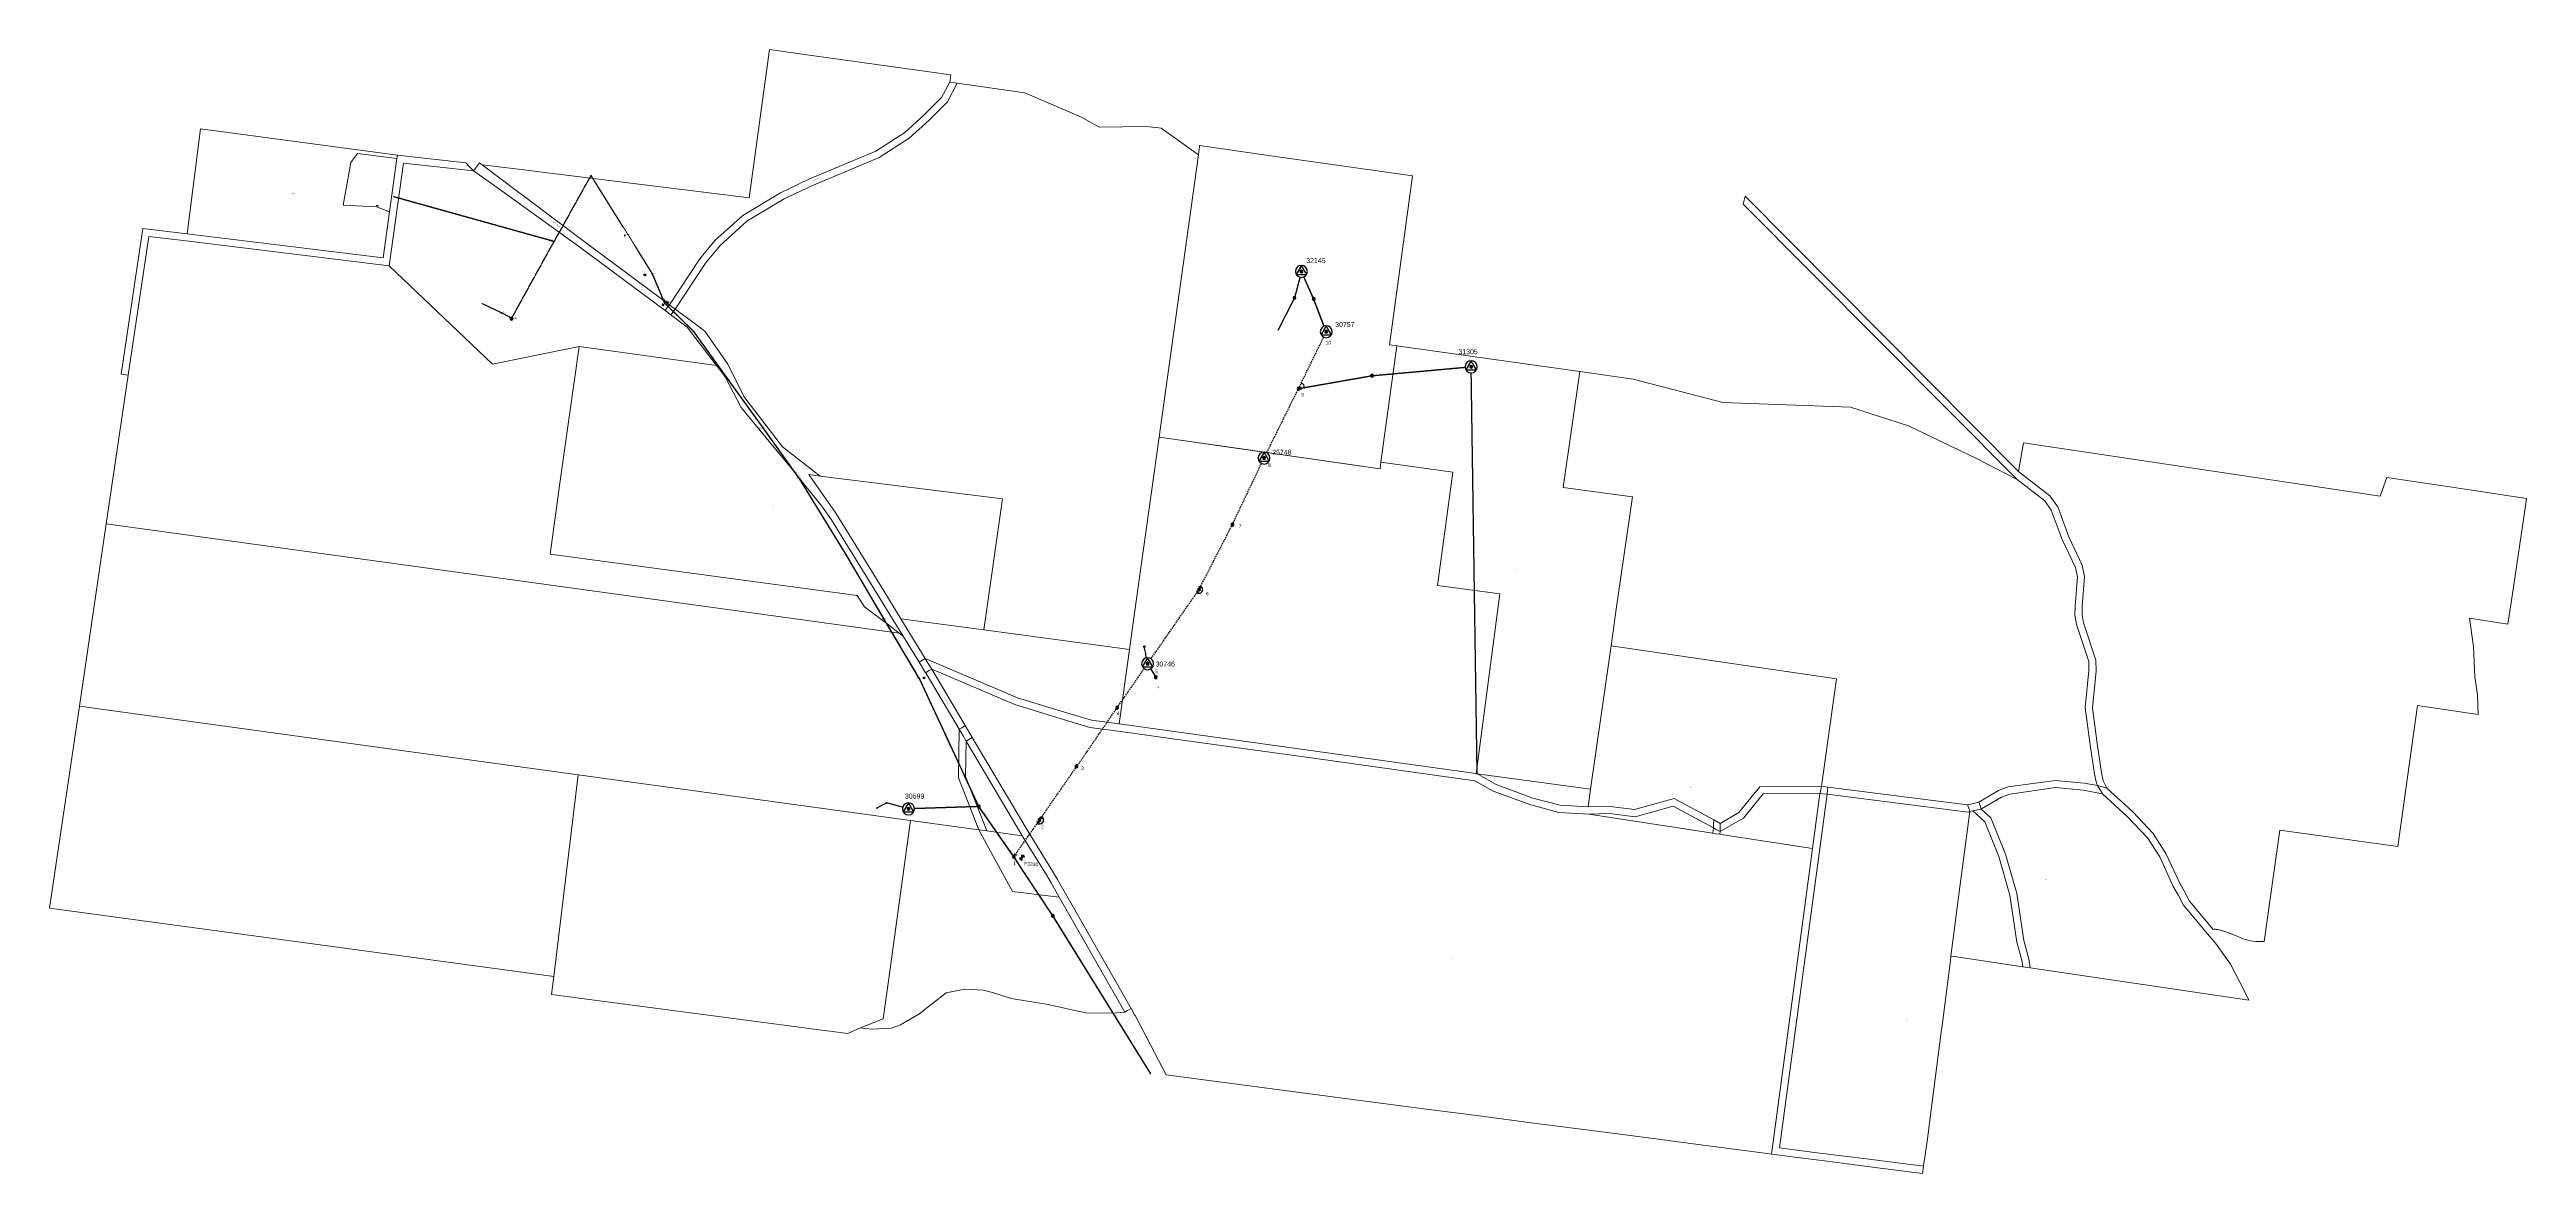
# Model space of a CAD drawing. Header units: metres. Extents: x 251098 to 258049, y 6188954 to 6192106.
import ezdxf
from ezdxf.enums import TextEntityAlignment as Align

# ---------------------------------------------------------------- set-up
doc = ezdxf.new("R2010")
doc.units = ezdxf.units.M
doc.linetypes.add('Cable Exist OH', pattern=[1, 1, 0])
doc.linetypes.add('Cable New OH', pattern=[6, 4, -2])
doc.layers.get('0').update_dxf_attribs({"color": 6})
for name, color, linetype in [('_User_HV_Exist', 7, 'Continuous'), ('Equip_LV_EXT', 7, 'Continuous'), ('Equip_SP_HV_EXT', 7, 'Continuous'), ('Mains_HV_EXT', 7, 'Continuous'), ('Mains_HV_NEW', 2, 'Continuous'), ('Mains_HV_New_A10', 2, 'Continuous'), ('Mains_HV_New_B10', 2, 'Continuous'), ('Mains_HV_NEW_Hardwired', 2, 'Continuous'), ('Mains_LV_EXT', 7, 'Continuous'), ('OH_Details_SP_MISC', 7, 'Continuous'), ('Services_SP_EXT', 7, 'Continuous'), ('Sub_SP_TR_HV_LV_EXT', 7, 'Continuous'), ('Sub_SP_TR_HV_LV_MOD', 3, 'Continuous'), ('SupportsOH_SP_TR_HV_LV_SL_EXT', 7, 'Continuous'), ('SupportsOH_SP_TR_HV_LV_SL_MOD', 3, 'Continuous'), ('SupportsOH_SP_TR_HV_LV_SL_NEW', 2, 'Continuous')]:
    doc.layers.add(name, color=color, linetype=linetype)
doc.layers.add('Cadastre Land Parcels_SP_EXT', color=9, linetype='Continuous', lineweight=5)
doc.layers.add('Cadastre Roads_SP_EXT', color=9, linetype='Continuous', lineweight=5)
doc.styles.add('iecISOCP', font='isocp.shx')
doc.styles.add('POLE_LABEL', font='arial.ttf')
doc.styles.get("Standard").update_dxf_attribs({"font": 'arial.ttf'})
doc.styles.add('SWITCH_LABEL', font='arial.ttf', dxfattribs={"height": 2.5})

# ---------------------------------------------------------------- blocks, each defined once
blk = doc.blocks.new('SUB_POLE_EXT')
blk.add_wipeout([(0, 4.2), (0.4, 4.2), (0.8, 4.1), (1.2, 4), (1.6, 3.9), (2, 3.7), (2.3, 3.5), (2.7, 3.3), (3, 3), (3.3, 2.7), (3.5, 2.3), (3.8, 1.9), (3.9, 1.6), (4, 1.2), (4.2, 0.6), (4.2, 0), (4.2, -0.6), (4.1, -1.1), (3.9, -1.6), (3.6, -2.2), (3.2, -2.7), (3, -3), (2.7, -3.3), (2.4, -3.5), (2, -3.7), (1.6, -3.9), (1.3, -4), (0.8, -4.1), (0.4, -4.2), (0, -4.2), (-0.4, -4.2), (-0.8, -4.1), (-1.2, -4), (-1.6, -3.9), (-2, -3.7), (-2.4, -3.5), (-2.7, -3.3), (-3, -3), (-3.2, -2.7), (-3.5, -2.3), (-3.7, -2), (-3.9, -1.6), (-4, -1.2), (-4.2, -0.8), (-4.2, -0.1), (-4.2, 0.4), (-4.1, 0.8), (-4, 1.3), (-3.9, 1.6), (-3.7, 2), (-3.5, 2.4), (-3.3, 2.7), (-3, 3), (-2.7, 3.3), (-2.3, 3.5), (-2, 3.7), (-1.6, 3.9), (-1.2, 4), (-0.8, 4.2), (-0.4, 4.2)])
blk.add_line((2.2, 0.5), (2.2, 0.5, 0))
blk.add_lwpolyline([(-4.2, 0, 1), (4.2, 0, 1)], format="xyb", close=True)
blk.add_lwpolyline([(2.1, 0.5), (0, 4.2), (-3.7, -2.1), (3.7, -2.1)], close=True)
for tag, height, flags, p in [('STREET_CODE', 0.2, 9, (1.5, 0)), ('ASSET_NUM', 3.5, 8, (2, 2)), ('CONSTRUCTED_VOLTAGE', 0.2, 9, (1.5, -0.2)), ('NO_PHASES', 0.2, 9, (1.5, -0.4)), ('OPERATING_VOLTAGE', 0.2, 9, (1.5, -0.6)), ('OPERATED_BY', 0.2, 9, (1.5, -0.8)), ('MAINTAINED_BY', 0.2, 9, (1.5, -1)), ('ORIENTATION', 0.2, 9, (1.5, -1.2)), ('OWNED_BY', 0.2, 9, (1.5, -1.4)), ('SECONDARY_VOLTAGE', 0.2, 9, (1.5, -1.6)), ('STATE', 0.2, 9, (1.5, -1.8)), ('SUBSTATION_TYPE', 0.2, 9, (1.5, -2)), ('USAGE', 0.2, 9, (1.5, -2.2)), ('LEGEND', 0.2, 9, (1.5, -2.4)), ('LOCATION', 0.2, 9, (1.5, -2.6)), ('STREETNAME', 0.2, 9, (1.5, -2.8)), ('SUBURB', 0.2, 9, (1.5, -3)), ('NOTES', 0.2, 9, (1.5, -3.2)), ('Z', 0.2, 1, (1.5, -3.4))]:
    blk.add_attdef(tag, text='', height=height, dxfattribs=dict(flags=flags)).set_placement(p, align=Align.MIDDLE_LEFT)
blk = doc.blocks.new('LV_OH_LINKS_DISTFUSE_EXT')
for p, q in [((0, 0), (0.96, 0)), ((3.84, 0), (4.8, 0))]:
    blk.add_line(p, q)
blk.add_lwpolyline([(3.84, -1.2), (3.84, 1.2), (0.96, -1.2), (0.96, 1.2)], close=True)
at = {"flags": 9}
for tag, p in [('ACTUAL_STATUS', (0, 0)), ('CONSTRUCTED_VOLTAGE', (0, -0.2)), ('OPERATING_VOLTAGE', (0, -0.6)), ('ORIENTATION', (0, -0.8)), ('OWNED_BY', (0, -1)), ('STATE', (0, -1.2)), ('SWITCH_TYPE', (0, -1.4)), ('NO_PHASES', (0, -0.4)), ('USAGE', (0, -1.6)), ('NOTES', (0, -1.8))]:
    blk.add_attdef(tag, text='', height=0.2, dxfattribs=at).set_placement(p, align=Align.MIDDLE_LEFT)
at = {"flags": 1}
blk.add_attdef('Z', (0, 0), '', height=0.2, dxfattribs=at)
blk = doc.blocks.new('CCP_EXT')
blk.add_wipeout([(0, 0.6), (0.6, 0), (0, -0.6), (-0.6, 0)])
blk.add_lwpolyline([(-0.6, 0), (0, 0.6), (0.6, 0), (0, -0.6), (-0.6, 0)])
at = {"flags": 1}
blk.add_attdef('Z', (0, 0), '', height=0.2, dxfattribs=at)
at = {"flags": 9}
for tag, p in [('CCP_TYPE', (0, 0)), ('CONSTRUCTED_VOLTAGE', (0, -0.2)), ('NO_PHASES', (0, -0.4)), ('OPERATING_VOLTAGE', (0, -0.6)), ('ORIENTATION', (0, -0.8)), ('OWNED_BY', (0, -1)), ('USAGE', (0, -1.2)), ('LEGEND', (0, -1.4)), ('LIFE_SUPPORT', (0, -1.6)), ('STATE', (0, -1.8)), ('NOTES', (0, -2))]:
    blk.add_attdef(tag, text='', height=0.2, dxfattribs=at).set_placement(p, align=Align.MIDDLE_LEFT)
blk = doc.blocks.new('AUTO_RECLOSER_EXT')
blk.add_wipeout([(0, 2.4), (-0.3, 2.4), (-0.6, 2.4), (-0.9, 2.3), (-1.2, 2.1), (-1.4, 2), (-1.7, 1.8), (-1.9, 1.5), (-2, 1.3), (-2.2, 1), (-2.3, 0.8), (-2.4, 0.5), (-2.4, 0.2), (-2.4, -0.1), (-2.4, -0.5), (-2.3, -0.7), (-2.2, -1), (-2.1, -1.3), (-1.9, -1.5), (-1.7, -1.8), (-1.4, -2), (-1.2, -2.1), (-0.9, -2.3), (-0.6, -2.3), (-0.3, -2.4), (0, -2.4), (0.3, -2.4), (0.6, -2.4), (0.9, -2.3), (1.2, -2.1), (1.4, -2), (1.7, -1.8), (1.9, -1.5), (2, -1.3), (2.2, -1), (2.3, -0.8), (2.4, -0.5), (2.4, -0.2), (2.4, 0.1), (2.4, 0.5), (2.3, 0.7), (2.2, 1), (2.1, 1.3), (1.9, 1.5), (1.7, 1.8), (1.4, 2), (1.2, 2.1), (0.9, 2.3), (0.6, 2.3), (0.3, 2.4)])
blk.add_circle((0, 0), 2.43)
at = {"insert": (0, 0), "char_height": 2, "width": 3.63, "attachment_point": 5}
blk.add_mtext('{\\Fisocp|c0;AR}', dxfattribs=at)
at = {"flags": 1}
blk.add_attdef('Z', (0, 0), '', height=0.2, dxfattribs=at)
at = {"style": 'SWITCH_LABEL'}
for tag, height, flags, p in [('ASSET_NUM', 2.5, 8, (2, 2)), ('STREET_CODE', 0.2, 9, (0, -0.2))]:
    blk.add_attdef(tag, text='', height=height, dxfattribs=dict(at, flags=flags)).set_placement(p, align=Align.MIDDLE_LEFT)
at = {"flags": 9}
for tag, p in [('CONSTRUCTED_VOLTAGE', (0, -0.4)), ('NO_PHASES', (0, -0.6)), ('OPERATING_VOLTAGE', (0, -0.8)), ('ORIENTATION', (0, -1)), ('OWNED_BY', (0, -1.2)), ('STATE', (0, -1.4)), ('USAGE', (0, -1.6)), ('LEGEND', (0, -1.8)), ('LOCATION', (0, -2)), ('STREETNAME', (0, -2.2)), ('SUBURB', (0, -2.4)), ('NOTES', (0, -2.6))]:
    blk.add_attdef(tag, text='', height=0.2, dxfattribs=at).set_placement(p, align=Align.MIDDLE_LEFT)
blk = doc.blocks.new('POLE_EXT')
blk.add_hatch(color=256).paths.add_polyline_path([(-1, 0, 1), (1, 0, 1)])
blk.add_lwpolyline([(-1, 0, 1), (1, 0, 1)], format="xyb", close=True)
for tag, height, flags, p in [('pNumber', 2.5, 8, (-17.8, 2.1)), ('OWNED_BY', 0.2, 9, (1.4, -0.4)), ('PARENT', 0.2, 9, (1.4, -0.6)), ('SPECIAL_USE', 0.2, 9, (1.4, -0.8)), ('STATE', 0.2, 9, (1.4, -1)), ('USAGE', 0.2, 9, (1.4, -1.2)), ('cLV', 0.2, 9, (1.4, -1.4)), ('hDepth', 0.2, 9, (1.4, -1.6)), ('hDia', 0.2, 9, (1.4, -1.8)), ('cHV', 0.2, 9, (1.4, -2)), ('LBRACKET', 0.2, 9, (1.4, -2.2)), ('LExisting', 0.2, 9, (1.4, -2.4)), ('LANTNUMBER', 0.2, 9, (1.4, -2.6)), ('LOther', 0.2, 9, (1.4, -2.8)), ('LRemove', 0.2, 9, (1.4, -3)), ('LEGEND', 0.2, 9, (1.4, -3.2)), ('cLinedev', 0.2, 9, (1.4, -3.4)), ('LOCATION', 0.2, 9, (1.4, -3.6)), ('pExisting', 0.2, 9, (1.4, -3.8)), ('PFNUMBER', 0.2, 9, (1.4, -4)), ('NEWPFNUMBER', 0.2, 9, (1.4, -4.2)), ('pFooting', 0.2, 9, (1.4, -4.4)), ('pNew', 0.2, 9, (1.4, -4.6)), ('pRelocate', 0.2, 9, (1.4, -5)), ('pRemove', 0.2, 9, (1.4, -5.2)), ('pReplace', 0.2, 9, (1.4, -5.4)), ('pStay', 0.2, 9, (1.4, -5.6)), ('pType', 0.2, 9, (1.4, -5.8)), ('cspan', 0.2, 9, (1.4, -6)), ('STREETNAME', 0.2, 9, (1.4, -6.2)), ('SUBURB', 0.2, 9, (1.4, -6.4)), ('NOTES', 0.2, 9, (1.4, -6.6)), ('MAINTAINED_BY', 0.2, 9, (1.4, -6.8)), ('OPERATED_BY', 0.2, 9, (1.4, -7))]:
    blk.add_attdef(tag, text='', height=height, dxfattribs=dict(flags=flags)).set_placement(p, align=Align.MIDDLE_LEFT)
at = {"style": 'POLE_LABEL'}
for tag, height, flags, p in [('STRUCTURE_PLANT_NUMBER', 0.2, 9, (1.4, 0)), ('ASSET_NUM', 2.5, 8, (2, 2)), ('STREET_CODE', 0.2, 9, (1.4, -0.2))]:
    blk.add_attdef(tag, text='', height=height, dxfattribs=dict(at, flags=flags)).set_placement(p, align=Align.MIDDLE_LEFT)
at = {"flags": 1}
blk.add_attdef('Z', (1.4, -7.3), '', height=0.2, dxfattribs=at)
blk = doc.blocks.new('*U42')
for p, q in [((-3.4, 6), (-2.5, 6.1)), ((0.4, 6.4), (1.3, 6.5))]:
    blk.add_line(p, q)
blk.add_lwpolyline([(0.5, 5.2), (0.3, 7.6), (-2.4, 4.9), (-2.6, 7.3)], close=True)
for tag, height, flags, p in [('STREET_CODE', 0.2, 9, (1.5, 0)), ('ASSET_NUM', 2.5, 8, (2, 2)), ('ACTUAL_STATUS', 0.2, 9, (1.5, -0.2)), ('CONSTRUCTED_VOLTAGE', 0.2, 9, (1.5, -0.4)), ('NO_PHASES', 0.2, 9, (1.5, -0.6)), ('OPERATING_VOLTAGE', 0.2, 9, (1.5, -0.8)), ('ORIENTATION', 0.2, 9, (1.5, -1)), ('OWNED_BY', 0.2, 9, (1.5, -1.2)), ('OPERATED_BY', 0.2, 9, (1.5, -1.4)), ('MAINTAINED_BY', 0.2, 9, (1.5, -1.6)), ('STATE', 0.2, 9, (1.5, -1.8)), ('SWITCH_TYPE', 0.2, 9, (1.5, -2)), ('USAGE', 0.2, 9, (1.5, -2.2)), ('LEGEND', 0.2, 9, (1.5, -2.4)), ('LOCATION', 0.2, 9, (1.5, -2.6)), ('STREETNAME', 0.2, 9, (1.5, -2.8)), ('SUBURB', 0.2, 9, (1.5, -3)), ('NOTES', 0.2, 9, (1.5, -3.2)), ('LABEL_ALIGNMENT', 0.2, 9, (1.5, -3.4)), ('Z', 0.2, 1, (1.5, -3.6))]:
    blk.add_attdef(tag, text='', height=height, dxfattribs=dict(flags=flags)).set_placement(p, align=Align.MIDDLE_LEFT)
blk = doc.blocks.new('HV_ABS_OPEN_EXT')
for p, q in [((-3, 6.9), (-1.8, 6.9)), ((1.8, 6.9), (3, 6.9))]:
    blk.add_line(p, q)
blk.add_circle((0, 6.9), 1.8)
for tag, height, flags, p in [('STREET_CODE', 0.2, 9, (1.5, 0)), ('ASSET_NUM', 2.5, 8, (2, 2)), ('ACTUAL_STATUS', 0.2, 9, (1.5, -0.2)), ('CONSTRUCTED_VOLTAGE', 0.2, 9, (1.5, -0.4)), ('NO_PHASES', 0.2, 9, (1.5, -0.6)), ('OPERATING_VOLTAGE', 0.2, 9, (1.5, -0.8)), ('ORIENTATION', 0.2, 9, (1.5, -1)), ('OWNED_BY', 0.2, 9, (1.5, -1.2)), ('STATE', 0.2, 9, (1.5, -1.4)), ('SWITCH_TYPE', 0.2, 9, (1.5, -1.6)), ('USAGE', 0.2, 9, (1.5, -1.8)), ('LEGEND', 0.2, 9, (1.5, -2)), ('LOCATION', 0.2, 9, (1.5, -2.2)), ('STREETNAME', 0.2, 9, (1.5, -2.4)), ('SUBURB', 0.2, 9, (1.5, -2.6)), ('NOTES', 0.2, 9, (1.5, -2.8)), ('MAINTAINED_BY', 0.2, 9, (1.5, -3)), ('OPERATED_BY', 0.2, 9, (1.5, -3.2)), ('LABEL_ALIGNMENT', 0.2, 9, (1.5, -3.4)), ('Z', 0.2, 1, (1.5, -3.6))]:
    blk.add_attdef(tag, text='', height=height, dxfattribs=dict(flags=flags)).set_placement(p, align=Align.MIDDLE_LEFT)
blk = doc.blocks.new('HV_USL_CLOSED_EXT')
blk.add_line((2.4, 5.5), (-2.4, 5.5))
blk.add_lwpolyline([(1.4, 5.5, 0.414214), (0, 6.9, 0.414214), (-1.4, 5.5)], format="xyb")
for tag, height, flags, p in [('STREET_CODE', 0.2, 9, (1.5, 0)), ('ASSET_NUM', 2.5, 8, (2, 2)), ('ACTUAL_STATUS', 0.2, 9, (1.5, -0.2)), ('CONSTRUCTED_VOLTAGE', 0.2, 9, (1.5, -0.4)), ('NO_PHASES', 0.2, 9, (1.5, -0.6)), ('OPERATING_VOLTAGE', 0.2, 9, (1.5, -0.8)), ('ORIENTATION', 0.2, 9, (1.5, -1)), ('OWNED_BY', 0.2, 9, (1.5, -1.2)), ('OPERATED_BY', 0.2, 9, (1.5, -1.4)), ('MAINTAINED_BY', 0.2, 9, (1.5, -1.6)), ('STATE', 0.2, 9, (1.5, -1.8)), ('SWITCH_TYPE', 0.2, 9, (1.5, -2)), ('USAGE', 0.2, 9, (1.5, -2.2)), ('LEGEND', 0.2, 9, (1.5, -2.4)), ('LOCATION', 0.2, 9, (1.5, -2.6)), ('STREETNAME', 0.2, 9, (1.5, -2.8)), ('SUBURB', 0.2, 9, (1.5, -3)), ('NOTES', 0.2, 9, (1.5, -3.2)), ('LABEL_ALIGNMENT', 0.2, 9, (1.5, -3.4)), ('Z', 0.2, 1, (1.5, -3.6))]:
    blk.add_attdef(tag, text='', height=height, dxfattribs=dict(flags=flags)).set_placement(p, align=Align.MIDDLE_LEFT)
blk = doc.blocks.new('End Shackle_EXT')
blk.add_wipeout([(0, 0.3), (1.8, 0.3), (1.8, -0.3), (0, -0.3)])
blk.add_line((1.8, -1), (1.8, 1))
at = {"flags": 1}
blk.add_attdef('Z', (0, 0), '', height=0.2, dxfattribs=at)
at = {"flags": 9}
for tag, p in [('CONNECTOR_TYPE', (0, 0)), ('CONSTRUCTED_VOLTAGE', (0, -0.2)), ('NO_PHASES', (0, -0.4)), ('OPERATING_VOLTAGE', (0, -0.6)), ('ORIENTATION', (0, -0.8)), ('OWNED_BY', (0, -1)), ('STATE', (0, -1.2)), ('USAGE', (0, -1.4)), ('NOTES', (0, -1.6))]:
    blk.add_attdef(tag, text='', height=0.2, dxfattribs=at).set_placement(p, align=Align.MIDDLE_LEFT)
blk = doc.blocks.new('FAULT_INDICATOR_MANUAL_EXT')
blk.add_circle((0, 0), 2.4)
at = {"insert": (-0.3, 0.9), "char_height": 2, "width": 1.3, "attachment_point": 1, "style": 'iecISOCP'}
blk.add_mtext('F', dxfattribs=at)
for tag, height, flags, p in [('STREET_CODE', 0.2, 9, (1.5, 0)), ('ASSET_NUM', 2.5, 8, (2, 2)), ('CONSTRUCTED_VOLTAGE', 0.2, 9, (1.5, -0.2)), ('FLITE_NUMBER', 0.2, 9, (1.5, -0.4)), ('INDICATOR_TYPE', 0.2, 9, (1.5, -0.6)), ('OPERATING_VOLTAGE', 0.2, 9, (1.5, -0.8)), ('ORIENTATION', 0.2, 9, (1.5, -1)), ('OWNED_BY', 0.2, 9, (1.5, -1.2)), ('STATE', 0.2, 9, (1.5, -1.4)), ('USAGE', 0.2, 9, (1.5, -1.6)), ('LEGEND', 0.2, 9, (1.5, -1.8)), ('LOCATION', 0.2, 9, (1.5, -2)), ('STREETNAME', 0.2, 9, (1.5, -2.2)), ('SUBURB', 0.2, 9, (1.5, -2.4)), ('NOTES', 0.2, 9, (1.5, -2.6)), ('Z', 0.2, 1, (1.5, -2.8))]:
    blk.add_attdef(tag, text='', height=height, dxfattribs=dict(flags=flags)).set_placement(p, align=Align.MIDDLE_LEFT)
blk = doc.blocks.new('CONNECTOR_NODE_EXT')
h = blk.add_hatch(color=256)
edge = h.paths.add_edge_path()
edge.add_arc((0, 0), 0.5, 0, 360)
blk.add_circle((0, 0), 0.5)
at = {"flags": 1}
blk.add_attdef('Z', (0, 0), '', height=0.2, dxfattribs=at)
at = {"flags": 9}
for tag, p in [('CONNECTOR_TYPE', (0, 0)), ('CONSTRUCTED_VOLTAGE', (0, -0.2)), ('NO_PHASES', (0, -0.4)), ('OPERATING_VOLTAGE', (0, -0.6)), ('ORIENTATION', (0, -0.8)), ('SUBTYPE', (0, -1)), ('USAGE', (0, -1.2)), ('NOTES', (0, -1.4))]:
    blk.add_attdef(tag, text='', height=0.2, dxfattribs=at).set_placement(p, align=Align.MIDDLE_LEFT)
blk = doc.blocks.new('POLE_REPLACE_NEW')
blk.add_wipeout([(0, 1), (-0.1, 1), (-0.2, 1), (-0.4, 0.9), (-0.5, 0.9), (-0.6, 0.8), (-0.7, 0.7), (-0.8, 0.6), (-0.8, 0.5), (-0.9, 0.4), (-1, 0.3), (-1, 0.2), (-1, 0.1), (-1, -0.1), (-1, -0.2), (-1, -0.3), (-0.9, -0.4), (-0.8, -0.5), (-0.8, -0.6), (-0.7, -0.7), (-0.6, -0.8), (-0.5, -0.9), (-0.4, -0.9), (-0.2, -1), (-0.1, -1), (0, -1), (0.1, -1), (0.2, -1), (0.4, -0.9), (0.5, -0.9), (0.6, -0.8), (0.7, -0.7), (0.8, -0.6), (0.8, -0.5), (0.9, -0.4), (1, -0.3), (1, -0.2), (1, -0.1), (1, 0.1), (1, 0.2), (1, 0.3), (0.9, 0.4), (0.8, 0.5), (0.8, 0.6), (0.7, 0.7), (0.6, 0.8), (0.5, 0.9), (0.4, 0.9), (0.2, 1), (0.1, 1)])
h = blk.add_hatch(color=256)
edge = h.paths.add_edge_path()
edge.add_arc((0, 0), 1, 270, 450)
edge.add_line((0, 1), (0, -1))
blk.add_lwpolyline([(0, 1), (0, -1)])
at = {"lineweight": -3}
blk.add_arc((0, 0), 1, 90, 270, dxfattribs=at)
blk.add_arc((0, 0), 1, 270, 90)
at = {"style": 'POLE_LABEL', "flags": 9}
blk.add_attdef('STRUCTURE_PLANT_NUMBER', text='', height=0.2, dxfattribs=at).set_placement((1.5, 0.2), align=Align.MIDDLE_LEFT)
for tag, height, flags, p in [('STREET_CODE', 0.2, 9, (1.5, 0)), ('ASSET_NUM', 2.5, 8, (2, 2)), ('OWNED_BY', 0.2, 9, (1.5, -0.2)), ('PARENT', 0.2, 9, (1.5, -0.4)), ('SPECIAL_USE', 0.2, 9, (1.5, -0.6)), ('STATE', 0.2, 9, (1.5, -0.8)), ('USAGE', 0.2, 9, (1.5, -1)), ('cLV', 0.2, 9, (1.5, -1.2)), ('hDepth', 0.2, 9, (1.5, -1.4)), ('hDia', 0.2, 9, (1.5, -1.6)), ('cHV', 0.2, 9, (1.5, -1.8)), ('LBRACKET', 0.2, 9, (1.5, -2)), ('LExisting', 0.2, 9, (1.5, -2.2)), ('LANTNUMBER', 0.2, 9, (1.5, -2.4)), ('LOther', 0.2, 9, (1.5, -2.6)), ('LRemove', 0.2, 9, (1.5, -2.8)), ('LEGEND', 0.2, 9, (1.5, -3)), ('cLinedev', 0.2, 9, (1.5, -3.2)), ('pExisting', 0.2, 9, (1.5, -3.4)), ('PFNUMBER', 0.2, 9, (1.5, -3.6)), ('NEWPFNUMBER', 0.2, 9, (1.5, -3.8)), ('pFooting', 0.2, 9, (1.5, -4)), ('pNew', 0.2, 9, (1.5, -4.2)), ('pNumber', 0.2, 9, (1.5, -4.4)), ('pRelocate', 0.2, 9, (1.5, -4.6)), ('pRemove', 0.2, 9, (1.5, -4.8)), ('pReplace', 0.2, 9, (1.5, -5)), ('pStay', 0.2, 9, (1.5, -5.2)), ('pType', 0.2, 9, (1.5, -5.4)), ('cspan', 0.2, 9, (1.5, -5.6)), ('SUBURB', 0.2, 9, (1.5, -5.8)), ('STREETNAME', 0.2, 9, (1.5, -6)), ('LOCATION', 0.2, 9, (1.5, -6.2)), ('NOTES', 0.2, 9, (1.5, -6.4)), ('OPERATED_BY', 0.2, 9, (1.5, -6.6)), ('MAINTAINED_BY', 0.2, 9, (1.5, -6.8)), ('Z', 0.2, 1, (1.5, -7))]:
    blk.add_attdef(tag, text='', height=height, dxfattribs=dict(flags=flags)).set_placement(p, align=Align.MIDDLE_LEFT)
blk = doc.blocks.new('End Shackle_NEW')
blk.add_wipeout([(-0.3, 0), (-0.3, 1.8), (0.3, 1.8), (0.3, 0)])
blk.add_line((1, 1.8), (-1, 1.8))
at = {"flags": 1}
blk.add_attdef('Z', (0, 0), '', height=0.2, dxfattribs=at)
at = {"flags": 9}
for tag, p in [('CONNECTOR_TYPE', (0, 0)), ('CONSTRUCTED_VOLTAGE', (0, -0.2)), ('NO_PHASES', (0, -0.4)), ('OPERATING_VOLTAGE', (0, -0.6)), ('ORIENTATION', (0, -0.8)), ('OWNED_BY', (0, -1)), ('STATE', (0, -1.2)), ('USAGE', (0, -1.4)), ('NOTES', (0, -1.6)), ('MAINTAINED_BY', (0, -1.8)), ('OPERATED_BY', (0, -2))]:
    blk.add_attdef(tag, text='', height=0.2, dxfattribs=at).set_placement(p, align=Align.MIDDLE_LEFT)
blk = doc.blocks.new('BOND POINT')
blk.add_hatch(color=256).paths.add_polyline_path([(-1, 0, 1), (1, 0, 1)])
blk.add_lwpolyline([(-1, 0, 1), (1, 0, 1)], format="xyb", close=True)

msp = doc.modelspace()

# ---------------------------------------------------------------- linework, layer by layer
at = {"layer": '_User_HV_Exist', "color": 7, "linetype": 'Cable Exist OH', "flags": 128}
msp.add_lwpolyline([(254680.9, 6191314.4), (254645.7, 6191406.6), (254611.1, 6191483.5)], dxfattribs=at)
at = {"layer": '_User_HV_Exist', "color": 7, "linetype": 'Cable Exist OH'}
for points in [[(254602.9, 6191154.9), (254809.4, 6191191.2), (255087.5, 6191216.3)], [(253705.9, 6189982.5), (253804, 6189841.9)], [(254188.5, 6189232.6), (253913.7, 6189676), (253804, 6189841.9)]]:
    msp.add_lwpolyline(points, dxfattribs=at)
at = {"layer": '_User_HV_Exist', "linetype": 'Cable Exist OH'}
msp.add_lwpolyline([(253705.9, 6189982.5), (253508.4, 6189976.1)], dxfattribs=at)
at = {"layer": 'Cadastre Land Parcels_SP_EXT', "linetype": 'Continuous'}
for points in [[(252074, 6191809.8), (251521.7, 6191883.8), (251484.2, 6191589), (252034, 6191521.8), (252052, 6191651.1), (252018.1, 6191663.7), (252019.8, 6191668.3), (252016.4, 6191669.6), (252014.7, 6191665.1), (251922, 6191669.4), (251943.9, 6191788.9), (251961.8, 6191814.7), (252072.6, 6191799.9), (252074, 6191809.8)], [(253464.7, 6190507.5), (253421.9, 6190577.3), (253298.1, 6190777.4), (253292.2, 6190786.9), (253262.7, 6190828.6), (253201, 6190904.2), (253190.5, 6190918.3), (253187.2, 6190922.8), (253131, 6190990.6), (253039.1, 6191101.5), (252993.8, 6191188), (252980.6, 6191205.3), (252969.3, 6191220.1), (252584.2, 6191273.1), (252528.5, 6190876.1), (252527.3, 6190867.9), (252502.5, 6190690.5), (253364.3, 6190574.4), (253385.3, 6190542.8), (253448.3, 6190494.8), (253482.1, 6190469), (253493.7, 6190460.1), (253464.7, 6190507.5)], [(256836.5, 6190073.3), (256824.4, 6190156.1), (256810.4, 6190259.4), (256821.2, 6190364.4), (256820.5, 6190389.8), (256786.2, 6190493.2), (256781.8, 6190519.1), (256782.5, 6190545.1), (256788.7, 6190626.7), (256782.9, 6190653.1), (256746.1, 6190731.7), (256715.4, 6190814.1), (256697, 6190840.3), (256619.2, 6190900), (256504, 6190960), (256314.9, 6191050.6), (256152.2, 6191102.4), (255793.9, 6191115.8), (255542.5, 6191181.4), (255392.1, 6191202.5), (255346, 6190877.7), (255539.8, 6190850.9), (255494.8, 6190536.6), (255480, 6190433.1), (256112.3, 6190340.6), (256070.7, 6190039.6), (256088.8, 6190037.3), (256480.7, 6189987.5), (256512.3, 6189994.7), (256566.9, 6190027.2), (256594.6, 6190037.5), (256727, 6190055.9), (256807.9, 6190048.5), (256845.5, 6190041.3), (256842.3, 6190048.1), (256836.5, 6190073.3)], [(256637.7, 6191002.7), (256623.3, 6190922), (256711.7, 6190854.4), (256733.4, 6190823.6), (256764.7, 6190739.5), (256802.2, 6190659.6), (256809, 6190628), (256802.5, 6190544.1), (256802, 6190520.5), (256805.9, 6190498.1), (256840.6, 6190393.3), (256841.3, 6190363.7), (256830.7, 6190259.7), (256844.2, 6190159), (256856.3, 6190076.9), (256861.4, 6190054.5), (256870.9, 6190034.5), (256943.9, 6189968), (257001.2, 6189907.1), (257037.2, 6189851.2), (257075.7, 6189767.9), (257090.1, 6189742.6), (257103.3, 6189717.2), (257169.5, 6189638.2), (257171.7, 6189638.3), (257173.9, 6189638.3), (257176.1, 6189638.3), (257178.3, 6189638.2), (257180.5, 6189637.9), (257183.4, 6189637.5), (257186.3, 6189636.8), (257189.1, 6189636.1), (257194.7, 6189634.4), (257195.5, 6189634.2), (257196.3, 6189633.9), (257196.8, 6189633.8), (257202.4, 6189631.9), (257208, 6189630), (257213.5, 6189628), (257219, 6189626), (257224.7, 6189623.9), (257232.8, 6189620.7), (257240.5, 6189617.3), (257247.6, 6189614.1), (257254.2, 6189611.5), (257260.5, 6189609.5), (257270, 6189607.2), (257279.8, 6189605.5), (257289.8, 6189604.3), (257299.8, 6189603.8), (257313.2, 6189603.8), (257357.2, 6189916.6), (257687.8, 6189871), (257742.9, 6190266), (257913.7, 6190240.6), (257913.8, 6190241), (257911.2, 6190295.6), (257903.6, 6190346.2), (257900.2, 6190431.9), (257888.8, 6190511), (257996.9, 6190493.7), (258009.4, 6190579.1), (258045.9, 6190826.3), (258048.9, 6190846.3), (257833.8, 6190879), (257656.6, 6190906), (257639, 6190855.8), (257638.2, 6190853.5), (256637.7, 6191002.7)], [(253260.6, 6190909.6), (253228.3, 6190913.7), (253302.8, 6190808.1), (253313.5, 6190790.8), (253439.1, 6190587.9), (253487.1, 6190509.4), (253719.8, 6190478.3), (253772.6, 6190845.9), (253260.6, 6190909.6)], [(256112.3, 6190340.6), (255480, 6190433.1), (255422.6, 6190031.5), (255415.4, 6189981.7), (255417.7, 6189981.6), (255477.1, 6189983), (255546, 6189974.6), (255657, 6190005.3), (255768.2, 6189945), (255785.9, 6189935.4), (255838.6, 6189966), (255897.2, 6190037.9), (256070.7, 6190039.6), (256112.3, 6190340.6)], [(252581.1, 6190072), (251181.6, 6190264.3), (251098, 6189697.5), (252512.8, 6189506.2), (252581.1, 6190072)], [(253826.9, 6189902), (253670.2, 6190166.2), (253668.8, 6190067), (253728.3, 6189914.4), (253827.6, 6189900.8), (253826.9, 6189902)], [(255422.6, 6190031.5), (255104.2, 6190074.3), (255107.6, 6190072.4), (255157.8, 6190044), (255260.6, 6190006.2), (255337, 6189986.1), (255415.4, 6189981.7), (255422.6, 6190031.5)], [(256066.3, 6190019.5), (255906.9, 6190017.9), (255851.9, 6189950.4), (255786.3, 6189912.3), (255785.1, 6189904.7), (255789.3, 6189904.1), (256045.4, 6189864.6), (256066.3, 6190019.5)], [(256407.8, 6189360.9), (256432.2, 6189550.5), (256433.9, 6189563.3), (256459.9, 6189764.2), (256486.4, 6189968.3), (256481.7, 6189967.1), (256086.3, 6190017.4), (255952.7, 6189025.2), (256043.1, 6189013.6), (256158, 6188998.9), (256189, 6188995), (256356.6, 6188973.5), (256367.6, 6189050.3), (256376.1, 6189116.8), (256406.4, 6189350.1), (256407.8, 6189360.9)], [(257258.9, 6189463.2), (257218.3, 6189540.3), (257176.2, 6189599), (257171.3, 6189604.8), (257154.2, 6189625.2), (257086.4, 6189706), (257072.5, 6189732.9), (257057.8, 6189758.6), (257019.6, 6189841.6), (256985.2, 6189894.7), (256929.7, 6189953.7), (256858.9, 6190018.1), (256805.1, 6190028.5), (256727.5, 6190035.7), (256599.5, 6190017.8), (256575.5, 6190009), (256519.9, 6189975.8), (256518.7, 6189975.6), (256545.9, 6189951.1), (256587.1, 6189848.6), (256618.4, 6189738.8), (256638.8, 6189606.6), (256652.8, 6189555.5), (256656.4, 6189530.2), (257269.7, 6189439.2), (257258.9, 6189463.2)], [(255654.6, 6189983.7), (255547.4, 6189954.1), (255476.1, 6189962.9), (255417.4, 6189961.5), (255765.3, 6189907.8), (255767.1, 6189922.7), (255654.6, 6189983.7)], [(256633, 6189551.4), (256619.1, 6189602.4), (256598.7, 6189734.5), (256568, 6189842.1), (256528.9, 6189939.3), (256494.8, 6189970.2), (256486.4, 6189968.3), (256459.9, 6189764.2), (256433.9, 6189563.3), (256443.9, 6189561.8), (256635.6, 6189533.3), (256633, 6189551.4)], [(253728.3, 6189914.4), (253705.5, 6189917.6), (253800.2, 6189743.9), (253860.7, 6189736.7), (253931.7, 6189728.2), (253908.8, 6189768.2), (253895.7, 6189791.3), (253827.6, 6189900.8), (253728.3, 6189914.4)]]:
    msp.add_lwpolyline(points, close=True, dxfattribs=at)
at = {"layer": 'Cadastre Roads_SP_EXT', "linetype": 'Continuous'}
for points in [[(256861.4, 6190054.5), (256856.3, 6190076.9), (256844.2, 6190159), (256830.7, 6190259.7), (256841.3, 6190363.7), (256840.6, 6190393.3), (256805.9, 6190498.1), (256802, 6190520.5), (256802.5, 6190544.1), (256809, 6190628), (256802.2, 6190659.6), (256764.7, 6190739.5), (256733.4, 6190823.6), (256711.7, 6190854.4), (256623.3, 6190922), (255856.8, 6191694.8), (255853.9, 6191683.8), (255850.9, 6191672.3), (256619.2, 6190900), (256697, 6190840.3), (256715.4, 6190814.1), (256746.1, 6190731.7), (256782.9, 6190653.1), (256788.7, 6190626.7), (256782.5, 6190545.1), (256781.8, 6190519.1), (256786.2, 6190493.2), (256820.5, 6190389.8), (256821.2, 6190364.4), (256810.4, 6190259.4), (256824.4, 6190156.1), (256836.5, 6190073.3), (256842.3, 6190048.1), (256845.5, 6190041.3), (256856.1, 6190038.4), (256870.9, 6190034.5), (256861.4, 6190054.5)], [(253667.7, 6190209.6), (253573.5, 6190368.4), (253566.2, 6190363.9), (253556.4, 6190357.9), (253557.7, 6190355.9), (253650.5, 6190199.4), (253657.9, 6190203.8), (253667.7, 6190209.6)], [(253670.2, 6190166.2), (253661.7, 6190180.5), (253650.5, 6190199.4), (253648.7, 6190063.4), (253705.5, 6189917.6), (253728.3, 6189914.4), (253668.8, 6190067), (253670.2, 6190166.2)], [(254133.3, 6189416), (253926.4, 6189778.1), (253913, 6189801.6), (253844.1, 6189912.5), (253687.5, 6190176.4), (253677.6, 6190170.6), (253670.2, 6190166.2), (253826.9, 6189902), (253827.6, 6189900.8), (253895.7, 6189791.3), (253908.8, 6189768.2), (253931.7, 6189728.2), (254115.9, 6189406), (254123.4, 6189410.3), (254133.3, 6189416)], [(256070.7, 6190039.6), (255897.2, 6190037.9), (255838.6, 6189966), (255785.9, 6189935.4), (255786.1, 6189923.8), (255786.3, 6189912.3), (255851.9, 6189950.4), (255906.9, 6190017.9), (256066.3, 6190019.5), (256068.5, 6190029.7), (256070.7, 6190039.6)], [(256086.3, 6190017.4), (256074.6, 6190018.7), (256066.3, 6190019.5), (256045.4, 6189864.6), (255986.2, 6189424.8), (255930, 6189007.8), (255996.9, 6188999.3), (256086.1, 6188987.8), (256142.6, 6188980.5), (256235.1, 6188968.7), (256354.1, 6188953.6), (256356.6, 6188973.5), (256189, 6188995), (256158, 6188998.9), (256043.1, 6189013.6), (255952.7, 6189025.2), (256086.3, 6190017.4)], [(256480.7, 6189987.5), (256088.8, 6190037.3), (256087.6, 6190027.3), (256086.3, 6190017.4), (256481.7, 6189967.1), (256486.4, 6189968.3), (256483.6, 6189977.8), (256480.7, 6189987.5)], [(256845.5, 6190041.3), (256807.9, 6190048.5), (256727, 6190055.9), (256594.6, 6190037.5), (256566.9, 6190027.2), (256512.3, 6189994.7), (256515.5, 6189985.3), (256518.7, 6189975.6), (256519.9, 6189975.8), (256575.5, 6190009), (256599.5, 6190017.8), (256727.5, 6190035.7), (256805.1, 6190028.5), (256858.9, 6190018.1), (256852.5, 6190029.1), (256845.5, 6190041.3)], [(256656.4, 6189530.2), (256652.8, 6189555.5), (256638.8, 6189606.6), (256618.4, 6189738.8), (256587.1, 6189848.6), (256545.9, 6189951.1), (256518.7, 6189975.6), (256504.7, 6189972.4), (256494.8, 6189970.2), (256528.9, 6189939.3), (256568, 6189842.1), (256598.7, 6189734.5), (256619.1, 6189602.4), (256633, 6189551.4), (256635.6, 6189533.3), (256656.4, 6189530.2)], [(255786.3, 6189912.3), (255775.3, 6189918.2), (255767.1, 6189922.7), (255765.3, 6189907.8), (255773.9, 6189906.5), (255785.1, 6189904.7), (255786.3, 6189912.3)]]:
    msp.add_lwpolyline(points, close=True, dxfattribs=at)
at = {"layer": 'Mains_HV_EXT', "linetype": 'Cable Exist OH'}
for points in [[(252617.4, 6191753.1), (252513.8, 6191567.5)], [(252790.4, 6191475.6), (252617.4, 6191753.1)], [(252513.8, 6191567.5), (252063.4, 6191693)]]:
    msp.add_lwpolyline(points, dxfattribs=at)
at = {"layer": 'Mains_HV_EXT', "linetype": 'Continuous'}
msp.add_lwpolyline([(252791.2, 6191473.8, -0.903), (252789.2, 6191477.2)], format="xyb", dxfattribs=at)
at = {"layer": 'Mains_HV_New_A10', "linetype": 'Cable New OH'}
msp.add_lwpolyline([(254323.7, 6190591.2), (254417.3, 6190773.5), (254506.1, 6190960), (254602.9, 6191154.9), (254680.9, 6191314.4)], dxfattribs=at)
at = {"layer": 'Mains_HV_New_B10', "linetype": 'Cable New OH'}
for points in [[(253876.1, 6189944.8), (254000.5, 6190123.4), (254094.1, 6190260.2), (254179.4, 6190383.3), (254323.7, 6190591.2)], [(253804, 6189841.9), (253876.1, 6189944.8)]]:
    msp.add_lwpolyline(points, dxfattribs=at)
at = {"layer": 'Mains_HV_NEW_Hardwired', "color": 7, "linetype": 'Continuous'}
for centre, radius, start, end in [((254609.9, 6191159.9), 9.44, 347.21537, 80.6991), ((254323.7, 6190591.3), 10.6, 235.04348, 63.18073)]:
    msp.add_arc(centre, radius, start, end, dxfattribs=at).dxf.unprotected_set("ltscale", 0)
at = {"layer": 'Mains_HV_NEW_Hardwired', "linetype": 'Continuous'}
msp.add_arc((253876.5, 6189944.9), 11.2, 233.51696, 56.26702, dxfattribs=at).dxf.unprotected_set("ltscale", 0)
at = {"layer": 'Mains_LV_EXT', "linetype": 'Cable Exist OH', "ltscale": 4}
msp.add_lwpolyline([(254179.4, 6190383.3), (254170.3, 6190431.1)], dxfattribs=at)
at = {"layer": 'Mains_LV_EXT', "linetype": 'Cable Exist OH'}
msp.add_lwpolyline([(254179.4, 6190383.3), (254202.4, 6190345.2)], dxfattribs=at)
at = {"layer": 'OH_Details_SP_MISC', "color": 7, "linetype": 'Continuous', "flags": 128}
for points in [[(254680.9, 6191314.4), (254645.3, 6191406.9), (254611.1, 6191483.5)], [(254602.9, 6191154.9), (254809.4, 6191191.2), (255087.5, 6191216.3)], [(253705.9, 6189982.5), (253508.4, 6189976.1), (253508.4, 6189976.1)]]:
    msp.add_lwpolyline(points, dxfattribs=at)
at = {"layer": 'OH_Details_SP_MISC', "color": 7, "linetype": 'Continuous', "ltscale": 4, "flags": 128}
msp.add_lwpolyline([(254179.4, 6190383.3), (254202.4, 6190345.2)], dxfattribs=at)
at = {"layer": 'Services_SP_EXT', "ltscale": 4}
msp.add_lwpolyline([(254611.1, 6191483.5), (254591.6, 6191409.6), (254544.9, 6191317.6)], dxfattribs=at)
at = {"layer": 'Services_SP_EXT'}
for points in [[(255104.7, 6190076.3), (255087.4, 6191215.6)], [(253508.4, 6189976.1), (253446.8, 6189992.6), (253419.6, 6189978)]]:
    msp.add_lwpolyline(points, dxfattribs=at)

# ---------------------------------------------------------------- block references
at = {"layer": 'Equip_SP_HV_EXT'}
for p in [(252768.3, 6191473.8), (253551.9, 6190343.4)]:
    msp.add_blockref('FAULT_INDICATOR_MANUAL_EXT', p, dxfattribs=at)
ref = msp.add_blockref('*U42', (253805.6, 6189853.2), dxfattribs=dict(at, xscale=4, yscale=4, zscale=4, rotation=228.7105811504213))
ref.add_attrib('ASSET_NUM', 'F3330', dxfattribs={"layer": '0', "height": 10, "rotation": 355.85464}).set_placement((253833.5, 6189827.9), align=Align.TOP_LEFT)
at = {"layer": 'Mains_HV_NEW_Hardwired', "color": 7, "linetype": 'Continuous', "xscale": 0.6, "yscale": 0.6, "zscale": 0.6}
for p in [(254611.4, 6191169.2), (254619.1, 6191157.8), (254317.7, 6190582.6), (254328.5, 6190600.7)]:
    msp.add_blockref('BOND POINT', p, dxfattribs=at).dxf.unprotected_set("ltscale", 0)
at = {"layer": 'Mains_HV_NEW_Hardwired', "linetype": 'Continuous', "xscale": 0.6, "yscale": 0.6, "zscale": 0.6}
for p in [(253869.8, 6189936), (253882.7, 6189954.2)]:
    msp.add_blockref('BOND POINT', p, dxfattribs=at).dxf.unprotected_set("ltscale", 0)
at = {"layer": 'Sub_SP_TR_HV_LV_EXT'}
ref = msp.add_blockref('SUB_POLE_EXT', (252394.3, 6191351.4), dxfattribs=at)
ref.add_attrib('ASSET_NUM', '30784', dxfattribs={"layer": '0', "height": 3.5}).set_placement((252396.3, 6191351.6), align=Align.BOTTOM_LEFT)
at = {"layer": 'SupportsOH_SP_TR_HV_LV_SL_EXT'}
ref = msp.add_blockref('POLE_EXT', (252513.8, 6191567.5), dxfattribs=at)
ref.add_attrib('ASSET_NUM', '3XH007', dxfattribs={"layer": '0', "height": 2.5, "style": 'POLE_LABEL'}).set_placement((252515.8, 6191568.3), align=Align.TOP_RIGHT)
ref = msp.add_blockref('POLE_EXT', (252712.1, 6191584.4), dxfattribs=at)
ref.add_attrib('ASSET_NUM', '3XH005', dxfattribs={"layer": '0', "height": 2.5, "style": 'POLE_LABEL'}).set_placement((252714.1, 6191585.2), align=Align.BOTTOM_LEFT)
ref = msp.add_blockref('POLE_EXT', (252790.4, 6191475.6), dxfattribs=at)
ref.add_attrib('ASSET_NUM', '3XH004', dxfattribs={"layer": '0', "height": 2.5, "style": 'POLE_LABEL'}).set_placement((252792.4, 6191476.3), align=Align.BOTTOM_LEFT)
ref = msp.add_blockref('POLE_EXT', (252906.1, 6191314.7), dxfattribs=at)
ref.add_attrib('ASSET_NUM', '3XH003', dxfattribs={"layer": '0', "height": 2.5, "style": 'POLE_LABEL'}).set_placement((252908.1, 6191315.4), align=Align.TOP_RIGHT)
ref = msp.add_blockref('POLE_EXT', (253005.2, 6191176.9), dxfattribs=at)
ref.add_attrib('ASSET_NUM', '3XH002', dxfattribs={"layer": '0', "height": 2.5, "style": 'POLE_LABEL'}).set_placement((253007.2, 6191177.6), align=Align.TOP_RIGHT)
ref = msp.add_blockref('POLE_EXT', (253100.5, 6191044.4), dxfattribs=at)
ref.add_attrib('ASSET_NUM', '3XH001', dxfattribs={"layer": '0', "height": 2.5, "style": 'POLE_LABEL'}).set_placement((253102.5, 6191045.1), align=Align.TOP_RIGHT)
ref = msp.add_blockref('POLE_EXT', (253203.7, 6190900.8), dxfattribs=at)
ref.add_attrib('ASSET_NUM', '3XD001', dxfattribs={"layer": '0', "height": 2.5, "style": 'POLE_LABEL'}).set_placement((253205.7, 6190901.5), align=Align.BOTTOM_RIGHT)
ref = msp.add_blockref('POLE_EXT', (253334, 6190687.3), dxfattribs=at)
ref.add_attrib('ASSET_NUM', '3XP019', dxfattribs={"layer": '0', "height": 2.5, "style": 'POLE_LABEL'}).set_placement((253336, 6190688.1), align=Align.BOTTOM_RIGHT)
ref = msp.add_blockref('POLE_EXT', (253441.3, 6190506.4), dxfattribs=at)
ref.add_attrib('ASSET_NUM', '3XP018', dxfattribs={"layer": '0', "height": 2.5, "style": 'POLE_LABEL'}).set_placement((253443.3, 6190507.1), align=Align.BOTTOM_RIGHT)
ref = msp.add_blockref('POLE_EXT', (253539.3, 6190341.2), dxfattribs=at)
ref.add_attrib('ASSET_NUM', '3XP017', dxfattribs={"layer": '0', "height": 2.5, "style": 'POLE_LABEL'}).set_placement((253541.3, 6190341.9), align=Align.BOTTOM_RIGHT)
ref = msp.add_blockref('POLE_EXT', (253612.9, 6190182.8), dxfattribs=at)
ref.add_attrib('ASSET_NUM', '3XP016', dxfattribs={"layer": '0', "height": 2.5, "style": 'POLE_LABEL'}).set_placement((253614.9, 6190183.6), align=Align.TOP_RIGHT)
at = {"layer": 'SupportsOH_SP_TR_HV_LV_SL_MOD', "xscale": 4, "yscale": 4, "zscale": 4}
for p in [(254591.6, 6191409.6), (254645.7, 6191406.6), (254809.4, 6191191.2), (253705.9, 6189982.5), (253913.7, 6189676)]:
    msp.add_blockref('POLE_EXT', p, dxfattribs=at)

# ---------------------------------------------------------------- texts
at = {"layer": 'Cadastre Land Parcels_SP_EXT'}
for s, p in [('1191', (251779.1, 6191701.1)), ('1151', (252528.2, 6191464.4)), ('1031', (253124.9, 6190826.2)), ('461', (255214.6, 6190646.7)), ('924', (255701.7, 6190036.2)), ('100', (256697.4, 6189777.8)), ('924', (255032.3, 6189556.1)), ('135', (256309.2, 6189381))]:
    msp.add_text(s, height=1.8, dxfattribs=at).set_placement(p)
msp.add_text('955', height=1.8, rotation=303.9463, dxfattribs=at).set_placement((253105, 6190268.8))
at = {"layer": 'Cadastre Roads_SP_EXT'}
for s, rotation, p in [('BLACK SPRING RD', 27.60539, (253241.3, 6191736.3)), ('WOMBEYAN CAVES RD', 323.65037, (252506, 6191625.1)), ('WOMBEYAN CAVES RD', 311.00629, (253189.6, 6190922.9)), ('WOMBEYAN CAVES RD', 300.67538, (253604.3, 6190294.1))]:
    msp.add_text(s, height=1.8, rotation=rotation, dxfattribs=at).set_placement(p)

# ---------------------------------------------------------------- next in the draw order: linework, layer by layer
at = {"layer": 'Cadastre Land Parcels_SP_EXT', "linetype": 'Continuous'}
for points in [[(253149.7, 6191704.4), (253228.8, 6191742), (253417, 6191820.9), (253498.3, 6191873.1), (253551.1, 6191921.5), (253601.5, 6191971), (253624.1, 6192014.8), (253626.8, 6192034.7), (253217, 6192092), (253118, 6192105.8), (253061, 6191689.5), (252457.5, 6191764.5), (252437.2, 6191767.1), (252312.2, 6191782.6), (252415.2, 6191705.2), (252431.9, 6191692.6), (252598.2, 6191567.5), (252837.4, 6191389.8), (252922.8, 6191518.4), (252965.4, 6191570.3), (253043.1, 6191640.8), (253149.7, 6191704.4)], [(252287.7, 6191765.4), (252091.3, 6191787.6), (252051.2, 6191499.4), (252341.3, 6191223.8), (252584.2, 6191273.1), (252969.3, 6191220.1), (252887.4, 6191327.6), (252841.5, 6191361.6), (252825.4, 6191373.8), (252586.3, 6191551.3), (252345, 6191725.1), (252287.7, 6191765.4)], [(251481.7, 6191569), (251377, 6191581.8), (251318.7, 6191192.5), (251257.2, 6190775.5), (253482.1, 6190469), (253448.3, 6190494.8), (253385.3, 6190542.8), (253364.3, 6190574.4), (252502.5, 6190690.5), (252527.3, 6190867.9), (252528.5, 6190876.1), (252584.2, 6191273.1), (252341.3, 6191223.8), (252051.2, 6191499.4), (251481.7, 6191569)]]:
    msp.add_lwpolyline(points, close=True, dxfattribs=at)
at = {"layer": 'Mains_HV_EXT', "linetype": 'Cable Exist OH'}
msp.add_lwpolyline([(252394.3, 6191351.4), (252513.8, 6191567.5)], dxfattribs=at)
at = {"layer": 'Mains_LV_EXT', "linetype": 'Cable Exist OH'}
msp.add_lwpolyline([(252394.3, 6191351.4), (252389.4, 6191355.2)], dxfattribs=at)

# ---------------------------------------------------------------- next in the draw order: block references
at = {"layer": 'Equip_LV_EXT'}
for name, p in [('CONNECTOR_NODE_EXT', (252389.4, 6191355.2)), ('LV_OH_LINKS_DISTFUSE_EXT', (252394.3, 6191352.4))]:
    msp.add_blockref(name, p, dxfattribs=at)
at = {"layer": 'Sub_SP_TR_HV_LV_MOD'}
ref = msp.add_blockref('SUB_POLE_EXT', (254611.1, 6191483.5), dxfattribs=dict(at, xscale=4, yscale=4, zscale=4))
ref.add_attrib('ASSET_NUM', '32145', dxfattribs={"layer": '0', "height": 14}).set_placement((254678.9, 6191502.8), align=Align.BOTTOM_RIGHT)
ref = msp.add_blockref('SUB_POLE_EXT', (254680.9, 6191314.4), dxfattribs=dict(at, xscale=4, yscale=4, zscale=4))
ref.add_attrib('ASSET_NUM', '30757', dxfattribs={"layer": '0', "height": 14}).set_placement((254705.9, 6191323.6), align=Align.BOTTOM_LEFT)
ref = msp.add_blockref('SUB_POLE_EXT', (255087.4, 6191215.9), dxfattribs=dict(at, xscale=4, yscale=4, zscale=4))
ref.add_attrib('ASSET_NUM', '31305', dxfattribs={"layer": '0', "height": 14}).set_placement((255051.7, 6191247), align=Align.BOTTOM_LEFT)
ref = msp.add_blockref('SUB_POLE_EXT', (254506.1, 6190960), dxfattribs=dict(at, xscale=4, yscale=4, zscale=4))
ref.add_attrib('ASSET_NUM', '25748', dxfattribs={"layer": 'Sub_SP_TR_HV_LV_EXT', "height": 14, "rotation": 1}).set_placement((254529.3, 6190964.9), align=Align.BOTTOM_LEFT)
ref = msp.add_blockref('SUB_POLE_EXT', (254179.4, 6190383.3), dxfattribs=dict(at, xscale=4, yscale=4, zscale=4))
ref.add_attrib('ASSET_NUM', '30746', dxfattribs={"layer": '0', "height": 14}).set_placement((254256.1, 6190371.2), align=Align.BOTTOM_RIGHT)
ref = msp.add_blockref('SUB_POLE_EXT', (253508.4, 6189976.1), dxfattribs=dict(at, xscale=4, yscale=4, zscale=4))
ref.add_attrib('ASSET_NUM', '30599', dxfattribs={"layer": '0', "height": 14}).set_placement((253552.9, 6190000.7), align=Align.BOTTOM_RIGHT)
at = {"layer": 'SupportsOH_SP_TR_HV_LV_SL_EXT'}
ref = msp.add_blockref('POLE_EXT', (252366.2, 6191367), dxfattribs=at)
ref.add_attrib('ASSET_NUM', '3XH147', dxfattribs={"layer": '0', "height": 2.5, "style": 'POLE_LABEL'}).set_placement((252368.2, 6191367.8), align=Align.BOTTOM_LEFT)
ref = msp.add_blockref('POLE_EXT', (252394.3, 6191351.4), dxfattribs=at)
ref.add_attrib('ASSET_NUM', '3XH008', dxfattribs={"layer": '0', "height": 2.5, "style": 'POLE_LABEL'}).set_placement((252396.3, 6191352.1), align=Align.TOP_LEFT)

# ---------------------------------------------------------------- next in the draw order: linework, layer by layer
at = {"layer": 'Cadastre Land Parcels_SP_EXT', "linetype": 'Continuous'}
for points in [[(254147.5, 6190559), (254211.6, 6191019), (254214.4, 6191039), (254321.8, 6191810.7), (254217.2, 6191885.5), (254210.7, 6191886.3), (254184.1, 6191889.5), (254176.6, 6191890.4), (254043.8, 6191888.4), (253994.2, 6191915.9), (253834.5, 6191984.5), (253645.1, 6192011.8), (253617.9, 6191958.9), (253565.1, 6191906.9), (253510.6, 6191857.1), (253426.4, 6191803.1), (253237, 6191723.6), (253159.2, 6191686.7), (253055.2, 6191624.5), (252980, 6191556.4), (252938.9, 6191506.4), (252853.5, 6191377.8), (252898.1, 6191344.7), (252936.8, 6191316), (253001.2, 6191223.7), (253046, 6191132.7), (253154.4, 6190991.2), (253260.6, 6190909.6), (253772.6, 6190845.9), (253719.8, 6190478.3), (254053.2, 6190433.6), (254128.7, 6190423.5), (254147.5, 6190559)], [(254834.1, 6190948.5), (254878.4, 6191274.6), (254858.4, 6191277.4), (254868.7, 6191352.8), (254922.8, 6191751.6), (254512.1, 6191810), (254325.4, 6191836.5), (254325, 6191833.3), (254321.8, 6191810.7), (254214.4, 6191039), (254211.6, 6191019), (254423.3, 6190988.7), (254831.7, 6190930.2), (254834.1, 6190948.5)], [(255392.1, 6191202.5), (254878.4, 6191274.6), (254834.1, 6190948.5), (255036.3, 6190920.5), (254992.8, 6190602.3), (255167.7, 6190579.4), (255101.7, 6190074.7), (255104.2, 6190074.3), (255422.6, 6190031.5), (255480, 6190433.1), (255494.8, 6190536.6), (255539.8, 6190850.9), (255346, 6190877.7), (255392.1, 6191202.5)], [(254834.1, 6190948.5), (254831.7, 6190930.2), (254211.6, 6191019), (254147.5, 6190559), (254128.7, 6190423.5), (254099.6, 6190214.4), (255100.4, 6190074.9), (255101.7, 6190074.7), (255167.7, 6190579.4), (254992.8, 6190602.3), (255036.3, 6190920.5), (254834.1, 6190948.5)], [(253648.7, 6190063.4), (253650.5, 6190199.4), (253557.7, 6190355.9), (253556.4, 6190357.9), (253538.2, 6190387.6), (253493.7, 6190460.1), (253482.1, 6190469), (251257.2, 6190775.5), (251181.6, 6190264.3), (252581.1, 6190072), (253514.2, 6189943.8), (253705.5, 6189917.6), (253648.7, 6190063.4)], [(254128.7, 6190423.5), (254053.2, 6190433.6), (253719.8, 6190478.3), (253487.1, 6190509.4), (253555.4, 6190398.1), (253814.3, 6190287.3), (253918.6, 6190255.5), (254021.8, 6190224.5), (254099.6, 6190214.4), (254128.7, 6190423.5)], [(255986.2, 6189424.8), (256045.4, 6189864.6), (255789.3, 6189904.1), (255785.1, 6189904.7), (255773.9, 6189906.5), (255765.3, 6189907.8), (255417.4, 6189961.5), (255333.8, 6189966.1), (255254.5, 6189987), (255149.3, 6190025.7), (255097.6, 6190055), (254645.4, 6190118), (254290.5, 6190167.4), (254096.8, 6190194.4), (254017.6, 6190204.7), (253912.8, 6190236.3), (253807.3, 6190268.4), (253573.5, 6190368.4), (253667.7, 6190209.6), (253687.5, 6190176.4), (253844.1, 6189912.5), (253913, 6189801.6), (253926.4, 6189778.1), (254133.3, 6189416), (254143.1, 6189398.8), (254144.5, 6189396.2), (254231.4, 6189229.8), (254783.4, 6189157.6), (254954.8, 6189135.2), (255109.6, 6189114.9), (255270.3, 6189094), (255425.9, 6189073.6), (255584.1, 6189053), (255746.3, 6189031.8), (255917.9, 6189009.4), (255930, 6189007.8), (255986.2, 6189424.8)], [(253514.2, 6189943.8), (252581.1, 6190072), (252512.8, 6189506.2), (252506.6, 6189455.2), (253273.1, 6189354.9), (253337.8, 6189346.5), (253368.7, 6189359.9), (253373.8, 6189362.1), (253437.7, 6189387.4), (253453.2, 6189499.9), (253514.2, 6189943.8)], [(253931.7, 6189728.2), (253860.7, 6189736.7), (253800.2, 6189743.9), (253705.5, 6189917.6), (253514.2, 6189943.8), (253453.2, 6189499.9), (253437.7, 6189387.4), (253373.8, 6189362.1), (253379.3, 6189361.4), (253406.3, 6189357.8), (253459.8, 6189360.6), (253486.4, 6189370.8), (253537.8, 6189400.7), (253614.5, 6189460.4), (253666.4, 6189470.6), (253718.6, 6189467.4), (253744.2, 6189461.1), (253796.1, 6189444.6), (253900.1, 6189427.5), (254004.9, 6189404), (254081.8, 6189402.8), (254115.9, 6189406), (253931.7, 6189728.2)]]:
    msp.add_lwpolyline(points, close=True, dxfattribs=at)

# ---------------------------------------------------------------- next in the draw order: block references
at = {"layer": 'Equip_LV_EXT', "xscale": 4, "yscale": 4, "zscale": 4}
msp.add_blockref('CONNECTOR_NODE_EXT', (254170.3, 6190431.1), dxfattribs=at)
at = {"layer": 'Services_SP_EXT'}
msp.add_blockref('CCP_EXT', (252313.2, 6191392.9), dxfattribs=at)
at = {"layer": 'SupportsOH_SP_TR_HV_LV_SL_MOD', "xscale": 4, "yscale": 4, "zscale": 4}
for p in [(254611.1, 6191483.5), (255087.4, 6191215.9), (253508.4, 6189976.1)]:
    msp.add_blockref('POLE_EXT', p, dxfattribs=at)
at = {"layer": 'SupportsOH_SP_TR_HV_LV_SL_MOD', "color": 7, "linetype": 'Cable Exist OH'}
ref = msp.add_blockref('POLE_EXT', (254680.9, 6191314.4), dxfattribs=dict(at, xscale=4, yscale=4, zscale=4))
ref.add_attrib('pNumber', '10', dxfattribs={"layer": '0', "height": 10}).set_placement((254679.1, 6191284), align=Align.MIDDLE_LEFT)
at = {"layer": 'SupportsOH_SP_TR_HV_LV_SL_MOD', "color": 7, "linetype": 'Continuous'}
ref = msp.add_blockref('POLE_EXT', (254506.1, 6190960), dxfattribs=dict(at, xscale=4, yscale=4, zscale=4))
ref.add_attrib('pNumber', '8', dxfattribs={"layer": 'SupportsOH_SP_TR_HV_LV_SL_EXT', "height": 10}).set_placement((254517.4, 6190940.3), align=Align.MIDDLE_LEFT)
ref = msp.add_blockref('POLE_EXT', (254179.4, 6190383.3), dxfattribs=dict(at, xscale=4, yscale=4, zscale=4))
ref.add_attrib('pNumber', '5', dxfattribs={"layer": 'SupportsOH_SP_TR_HV_LV_SL_EXT', "height": 10}).set_placement((254201, 6190361.7), align=Align.MIDDLE_LEFT)

# ---------------------------------------------------------------- next in the draw order: linework, layer by layer
at = {"layer": 'Cadastre Roads_SP_EXT', "linetype": 'Continuous'}
msp.add_lwpolyline([(252074, 6191809.8), (252072.6, 6191799.9), (252052, 6191651.1), (252034, 6191521.8), (251484.2, 6191589), (251360, 6191604.1), (251298.9, 6191195.5), (251318.7, 6191192.5), (251377, 6191581.8), (251481.7, 6191569), (252051.2, 6191499.4), (252091.3, 6191787.6), (252287.7, 6191765.4), (252275.5, 6191778.3), (252266.4, 6191788.1), (252074, 6191809.8)], close=True, dxfattribs=at)
at = {"layer": 'Services_SP_EXT'}
msp.add_lwpolyline([(252389.4, 6191355.2), (252366.2, 6191367), (252313.2, 6191392.9)], dxfattribs=at)

# ---------------------------------------------------------------- next in the draw order: block references
at = {"layer": 'Equip_SP_HV_EXT'}
ref = msp.add_blockref('AUTO_RECLOSER_EXT', (252831.3, 6191396.8), dxfattribs=dict(at, rotation=45.91905599311333))
ref.add_attrib('ASSET_NUM', '89790', dxfattribs={"layer": '0', "height": 2.5, "rotation": 0.5648, "style": 'SWITCH_LABEL'}).set_placement((252833.3, 6191397.6), align=Align.MIDDLE_LEFT)
at = {"layer": 'Mains_HV_NEW', "color": 7, "linetype": 'Cable Exist OH', "xscale": 4, "yscale": 4, "zscale": 4, "rotation": 276.8918938015098}
msp.add_blockref('End Shackle_NEW', (254602.9, 6191154.9), dxfattribs=at).dxf.unprotected_set("ltscale", 0)
at = {"layer": 'Mains_HV_NEW', "color": 7, "linetype": 'Continuous', "xscale": 4, "yscale": 4, "zscale": 4, "rotation": 144.0657595988185}
msp.add_blockref('End Shackle_NEW', (254323.7, 6190591.2), dxfattribs=at).dxf.unprotected_set("ltscale", 0)
at = {"layer": 'Services_SP_EXT'}
for p, rotation in [((255104.7, 6190076.3), 90.0000000000002), ((253419.6, 6189978), 183.3394228260636)]:
    msp.add_blockref('CCP_EXT', p, dxfattribs=dict(at, rotation=rotation))
at = {"layer": 'SupportsOH_SP_TR_HV_LV_SL_NEW', "color": 7, "linetype": 'Continuous'}
ref = msp.add_blockref('POLE_REPLACE_NEW', (254417.3, 6190773.5), dxfattribs=dict(at, xscale=4, yscale=4, zscale=4))
ref.add_attrib('pNumber', '7', dxfattribs={"height": 10}).set_placement((254435.1, 6190769.5), align=Align.MIDDLE_LEFT)

# ---------------------------------------------------------------- next in the draw order: linework, layer by layer
at = {"layer": '_User_HV_Exist', "linetype": 'Cable Exist OH'}
msp.add_lwpolyline([(253705.9, 6189982.5), (253539.3, 6190341.2), (253334, 6190687.3), (253203.7, 6190900.8), (253100.5, 6191044.4), (253005.2, 6191176.9), (252906.1, 6191314.7), (252829, 6191389.9), (252824.4, 6191394.5)], dxfattribs=at)
at = {"layer": 'Cadastre Roads_SP_EXT', "linetype": 'Continuous'}
for points in [[(253645.1, 6192011.8), (253632.8, 6192013.5), (253624.1, 6192014.8), (253601.5, 6191971), (253551.1, 6191921.5), (253498.3, 6191873.1), (253417, 6191820.9), (253228.8, 6191742), (253149.7, 6191704.4), (253043.1, 6191640.8), (252965.4, 6191570.3), (252922.8, 6191518.4), (252837.4, 6191389.8), (252844.5, 6191384.5), (252853.5, 6191377.8), (252938.9, 6191506.4), (252980, 6191556.4), (253055.2, 6191624.5), (253159.2, 6191686.7), (253237, 6191723.6), (253426.4, 6191803.1), (253510.6, 6191857.1), (253565.1, 6191906.9), (253617.9, 6191958.9), (253645.1, 6192011.8)], [(252312.2, 6191782.6), (252304.7, 6191788.2), (252296.9, 6191777.8), (252287.7, 6191765.4), (252345, 6191725.1), (252586.3, 6191551.3), (252825.4, 6191373.8), (252831.6, 6191382), (252837.4, 6191389.8), (252598.2, 6191567.5), (252431.9, 6191692.6), (252415.2, 6191705.2), (252312.2, 6191782.6)], [(253154.4, 6190991.2), (253046, 6191132.7), (253001.2, 6191223.7), (252936.8, 6191316), (252898.1, 6191344.7), (252853.5, 6191377.8), (252848, 6191370.4), (252841.5, 6191361.6), (252887.4, 6191327.6), (252969.3, 6191220.1), (252980.6, 6191205.3), (252993.8, 6191188), (253039.1, 6191101.5), (253131, 6190990.6), (253187.2, 6190922.8), (253190.5, 6190918.3), (253201, 6190904.2), (253262.7, 6190828.6), (253292.2, 6190786.9), (253298.1, 6190777.4), (253421.9, 6190577.3), (253464.7, 6190507.5), (253493.7, 6190460.1), (253538.2, 6190387.6), (253548, 6190393.6), (253555.4, 6190398.1), (253487.1, 6190509.4), (253439.1, 6190587.9), (253313.5, 6190790.8), (253302.8, 6190808.1), (253228.3, 6190913.7), (253260.6, 6190909.6), (253154.4, 6190991.2)], [(255477.1, 6189983), (255417.7, 6189981.6), (255415.4, 6189981.7), (255337, 6189986.1), (255260.6, 6190006.2), (255157.8, 6190044), (255107.6, 6190072.4), (255104.2, 6190074.3), (255101.7, 6190074.7), (255100.4, 6190074.9), (254099.6, 6190214.4), (254021.8, 6190224.5), (253918.6, 6190255.5), (253814.3, 6190287.3), (253555.4, 6190398.1), (253564, 6190384.1), (253573.5, 6190368.4), (253807.3, 6190268.4), (253912.8, 6190236.3), (254017.6, 6190204.7), (254096.8, 6190194.4), (254290.5, 6190167.4), (254645.4, 6190118), (255097.6, 6190055), (255149.3, 6190025.7), (255254.5, 6189987), (255333.8, 6189966.1), (255417.4, 6189961.5), (255476.1, 6189962.9), (255547.4, 6189954.1), (255654.6, 6189983.7), (255767.1, 6189922.7), (255767.7, 6189933.8), (255768.2, 6189945), (255657, 6190005.3), (255546, 6189974.6), (255477.1, 6189983)]]:
    msp.add_lwpolyline(points, close=True, dxfattribs=at)
at = {"layer": 'Mains_HV_EXT', "linetype": 'Cable Exist OH'}
for points in [[(252824.4, 6191394.5), (252790.4, 6191475.6)], [(252824.4, 6191394.5), (252829, 6191399.1), (252831.3, 6191396.9)], [(252829, 6191389.9), (252833.6, 6191394.5), (252831.3, 6191396.8)]]:
    msp.add_lwpolyline(points, dxfattribs=at)

# ---------------------------------------------------------------- next in the draw order: block references
at = {"layer": 'Equip_SP_HV_EXT'}
ref = msp.add_blockref('HV_ABS_OPEN_EXT', (252824.4, 6191394.5), dxfattribs=dict(at, rotation=135.2583496980142))
ref.add_attrib('ASSET_NUM', '89791', dxfattribs={"layer": '0', "height": 2.5, "rotation": 0.01938}).set_placement((252826.4, 6191395.2), align=Align.TOP_RIGHT)
ref = msp.add_blockref('HV_USL_CLOSED_EXT', (252827.8, 6191397.9), dxfattribs=dict(at, rotation=45.25835014628817))
ref.add_attrib('ASSET_NUM', '89792', dxfattribs={"layer": '0', "height": 2.5, "rotation": 0.02118}).set_placement((252829.8, 6191398.6), align=Align.BOTTOM_CENTER)
ref = msp.add_blockref('HV_USL_CLOSED_EXT', (252829, 6191389.9), dxfattribs=dict(at, rotation=225.258350146288))
ref.add_attrib('ASSET_NUM', '89793', dxfattribs={"layer": '0', "height": 2.5, "rotation": 359.95766}).set_placement((252831, 6191390.7), align=Align.BOTTOM_LEFT)
at = {"layer": 'Mains_HV_NEW', "color": 7, "linetype": 'Continuous', "xscale": 4, "yscale": 4, "zscale": 4, "rotation": 332.9427519574035}
msp.add_blockref('End Shackle_NEW', (254323.7, 6190591.2), dxfattribs=at).dxf.unprotected_set("ltscale", 0)
at = {"layer": 'SupportsOH_SP_TR_HV_LV_SL_EXT'}
ref = msp.add_blockref('POLE_EXT', (252824.4, 6191394.5), dxfattribs=at)
ref.add_attrib('ASSET_NUM', '828246', dxfattribs={"layer": '0', "height": 2.5, "style": 'POLE_LABEL'}).set_placement((252826.4, 6191395.2), align=Align.BOTTOM_LEFT)
ref = msp.add_blockref('POLE_EXT', (253446.8, 6189992.6), dxfattribs=at)
ref.add_attrib('ASSET_NUM', '341195', dxfattribs={"layer": '0', "height": 2.5, "style": 'POLE_LABEL'}).set_placement((253450.2, 6189999), align=Align.MIDDLE_RIGHT)
at = {"layer": 'SupportsOH_SP_TR_HV_LV_SL_NEW', "color": 7, "linetype": 'Continuous'}
ref = msp.add_blockref('POLE_REPLACE_NEW', (254602.9, 6191154.9), dxfattribs=dict(at, xscale=4, yscale=4, zscale=4))
ref.add_attrib('pNumber', '9', dxfattribs={"height": 10}).set_placement((254610.6, 6191137.4), align=Align.MIDDLE_LEFT)

# ---------------------------------------------------------------- next in the draw order: block references
at = {"layer": 'Mains_LV_EXT', "rotation": 120.0533019446696}
msp.add_blockref('End Shackle_EXT', (254210.5, 6190314.8), dxfattribs=at)
at = {"layer": 'SupportsOH_SP_TR_HV_LV_SL_NEW', "color": 7, "linetype": 'Continuous'}
ref = msp.add_blockref('POLE_REPLACE_NEW', (254323.7, 6190591.2), dxfattribs=dict(at, xscale=4, yscale=4, zscale=4))
ref.add_attrib('pNumber', '6', dxfattribs={"height": 10}).set_placement((254342.9, 6190579.8), align=Align.MIDDLE_LEFT)

# ---------------------------------------------------------------- next in the draw order: linework, layer by layer
at = {"layer": 'OH_Details_SP_MISC', "color": 7, "linetype": 'Continuous', "flags": 128}
msp.add_lwpolyline([(254188.5, 6189232.6), (253913.7, 6189676), (253804, 6189841.9), (253705.9, 6189982.5), (253612.9, 6190182.8), (253539.3, 6190341.2), (253441.3, 6190506.4), (253334, 6190687.3), (253203.8, 6190900.7), (253100.5, 6191044.4), (253005.2, 6191176.9), (252906.1, 6191314.7), (252824.4, 6191394.5), (252790.4, 6191475.6)], dxfattribs=at)

# ---------------------------------------------------------------- next in the draw order: block references
at = {"layer": 'SupportsOH_SP_TR_HV_LV_SL_MOD', "xscale": 4, "yscale": 4}
msp.add_blockref('POLE_EXT', (254202.3, 6190345.2), dxfattribs=at)

# ---------------------------------------------------------------- next in the draw order: block references
at = {"layer": 'Mains_HV_NEW', "linetype": 'Cable Exist OH', "xscale": 4, "yscale": 4, "zscale": 4, "rotation": 144.9852167591711}
msp.add_blockref('End Shackle_NEW', (253876.1, 6189944.8), dxfattribs=at).dxf.unprotected_set("ltscale", 0)
at = {"layer": 'Mains_HV_NEW', "color": 7, "linetype": 'Continuous', "xscale": 4, "yscale": 4, "zscale": 4, "rotation": 324.010053575621}
msp.add_blockref('End Shackle_NEW', (253804, 6189841.9), dxfattribs=at).dxf.unprotected_set("ltscale", 0)
at = {"layer": 'SupportsOH_SP_TR_HV_LV_SL_NEW', "color": 7, "linetype": 'Continuous'}
ref = msp.add_blockref('POLE_REPLACE_NEW', (254094.1, 6190260.2), dxfattribs=dict(at, xscale=4, yscale=4, zscale=4))
ref.add_attrib('pNumber', '4', dxfattribs={"height": 10}).set_placement((254093.2, 6190244.4), align=Align.MIDDLE_LEFT)
ref = msp.add_blockref('POLE_REPLACE_NEW', (253979.5, 6190095.2), dxfattribs=dict(at, xscale=4, yscale=4, zscale=4))
ref.add_attrib('pNumber', '3', dxfattribs={"height": 10}).set_placement((253992.9, 6190090), align=Align.MIDDLE_LEFT)

# ---------------------------------------------------------------- next in the draw order: block references
at = {"layer": 'Mains_HV_NEW', "linetype": 'Cable Exist OH', "xscale": 4, "yscale": 4, "zscale": 4, "rotation": 325.1404750915779}
msp.add_blockref('End Shackle_NEW', (253876.1, 6189944.8), dxfattribs=at).dxf.unprotected_set("ltscale", 0)
at = {"layer": 'SupportsOH_SP_TR_HV_LV_SL_MOD', "color": 7, "linetype": 'Continuous'}
ref = msp.add_blockref('POLE_EXT', (253804, 6189841.9), dxfattribs=dict(at, xscale=4, yscale=4, zscale=4))
ref.add_attrib('pNumber', '1', dxfattribs={"layer": 'SupportsOH_SP_TR_HV_LV_SL_EXT', "height": 10}).set_placement((253802.3, 6189823.4), align=Align.MIDDLE_LEFT)

# ---------------------------------------------------------------- next in the draw order: block references
at = {"layer": 'SupportsOH_SP_TR_HV_LV_SL_NEW', "color": 7, "linetype": 'Continuous'}
ref = msp.add_blockref('POLE_REPLACE_NEW', (253876.1, 6189944.8), dxfattribs=dict(at, xscale=4, yscale=4, zscale=4))
ref.add_attrib('pNumber', '2', dxfattribs={"height": 10}).set_placement((253880.2, 6189926.4), align=Align.MIDDLE_LEFT)

doc.saveas('drawing.dxf')
